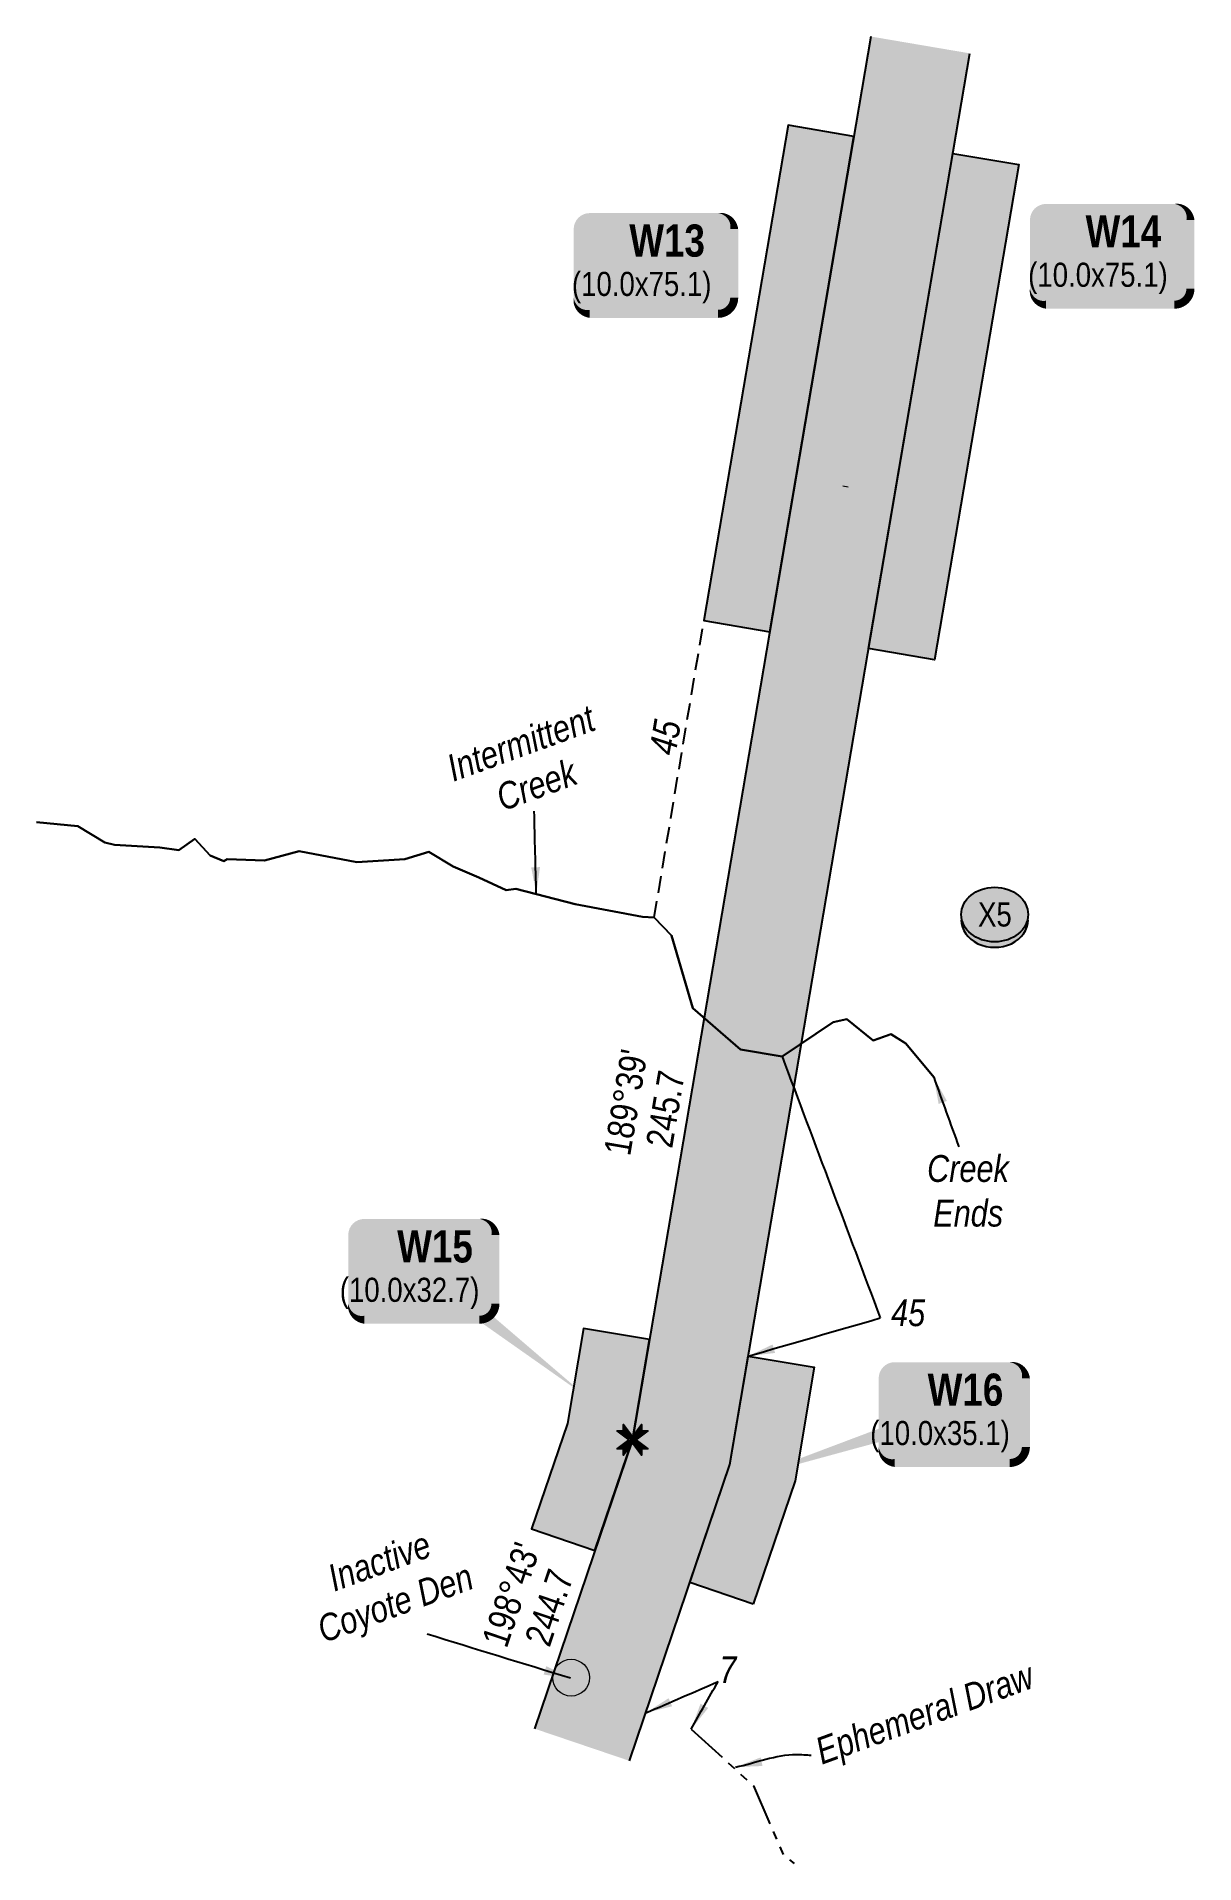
# Model space of a CAD drawing. Extents: x 406232 to 435383, y 6039561 to 6052989.
# Drawn here: x 418791 to 419224, y 6049374 to 6050057 of the extents above; entities that cross this region are included whole.
import ezdxf
from ezdxf.enums import TextEntityAlignment as Align

# ---------------------------------------------------------------- set-up
doc = ezdxf.new("R2010")
doc.units = 0
doc.header["$LTSCALE"] = 5
doc.header["$PDSIZE"] = 0.5
doc.linetypes.add('foc-TIELINE', pattern=[1.875, 1.25, -0.625])
doc.linetypes.add('foc-TOPO-ephemeral', pattern=[6.25, 3.125, -0.625, 0.625, -0.625, 0.625, -0.625])
doc.layers.get('Defpoints').update_dxf_attribs({"color": 9})
for name, color, linetype, lineweight in [('AS-GENERAL', 48, 'Continuous', 18), ('T-TEXT', 48, 'Continuous', 18), ('T-TIE-T', 201, 'Continuous', 18)]:
    doc.layers.add(name, color=color, linetype=linetype, lineweight=lineweight)
for name, color, linetype in [('L-BD', 7, 'Continuous'), ('L-MON', 1, 'Continuous'), ('P-CROSSINGS', 250, 'Continuous'), ('P-PROPOSED', 10, 'Continuous'), ('P-PROPOSED-H', 21, 'Continuous'), ('P-TEMP-BLOCKS', 250, 'Continuous'), ('P-TEMP-H', 41, 'Continuous'), ('P-TEMP_WORKSPACE', 46, 'Continuous'), ('T-CREEK', 160, 'Continuous'), ('T-DRAW', 143, 'foc-TOPO-ephemeral'), ('T-TIE', 201, 'foc-TIELINE'), ('T-WATER-T', 170, 'Continuous')]:
    doc.layers.add(name, color=color, linetype=linetype)
doc.styles.add('80', font='ARIALN.TTF', dxfattribs={"height": 10})
doc.styles.add('80CG', font='ARIALN.TTF', dxfattribs={"height": 10})
doc.styles.add('80L', font='ARIALN.TTF', dxfattribs={"height": 10})
doc.styles.add('80LS', font='ARIALNI.TTF', dxfattribs={"height": 10})
doc.styles.add('BOLD', font='ARIALNB.TTF')
doc.styles.add('Crossing', font='ARIALN.TTF', dxfattribs={"height": 10})
doc.styles.add('foc-LtypeFont', font='ARIALN.TTF', dxfattribs={"height": 7.35})
doc.linetypes.add('foc-TOPO-flowdirection-NOLINE', pattern='A,0,[">",foc-LtypeFont,S=0.3,R=0,X=0,Y=-0.945],-20,[">",foc-LtypeFont,S=0.3,R=0,X=0,Y=-0.945],0', length=20)
doc.dimstyles.new('Compass 5 000', dxfattribs={"dimscale": 5, "dimtxt": 9, "dimasz": 2, "dimexe": 0.2, "dimexo": 0.0625, "dimgap": 0.5, "dimtad": 0, "dimtih": 1, "dimtoh": 1, "dimzin": 0, "dimdsep": 46, "dimtxsty": '80CG', "dimcen": 0.1, "dimse1": 1, "dimse2": 1, "dimclrd": 256, "dimclrt": 256, "dimaunit": 1, "dimadec": 4, "dimazin": 0, "dimtfac": 0.06, "dimtofl": 0, "dimtmove": 0, "dimatfit": 1, "dimfxl": 0.2, "dimtolj": 1, "dimtzin": 0, "dimlwd": -1, "dimarcsym": 0})

msp = doc.modelspace()

# ---------------------------------------------------------------- texts
at = {"layer": 'L-BD', "color": 5, "style": '80L'}
for s, rotation, p in [("189°39'", 80.3485, (419011.501, 6049658.607)), ('245.7', 80.3485, (419026.282, 6049656.094)), ("198°43'", 71.283, (418968.605, 6049474.709)), ('244.7', 71.283, (418982.806, 6049469.898))]:
    msp.add_text(s, height=9.9954, rotation=rotation, dxfattribs=at).set_placement(p, align=Align.MIDDLE)
at = {"layer": 'T-CREEK', "insert": (419128.468, 6049638.879), "char_height": 10, "attachment_point": 1, "style": '80L'}
msp.add_mtext_dynamic_manual_height_columns('\\pi-4.35606;{\\fArial Narrow|b0|i1|c0|p34;Creek \\P\\pi-2.0607;Ends}', width=21.41066, gutter_width=50, heights=[0], dxfattribs=at)
at = {"layer": 'T-TEXT', "insert": (418888.985, 6049481.461), "char_height": 9.99544, "attachment_point": 1, "rotation": 20, "style": '80L'}
msp.add_mtext_dynamic_manual_height_columns('\\pi10.82609;{\\fArial Narrow|b0|i1|c0|p34;Inactive\\P\\pi0.56816;Coyote Den}', width=60.28394, gutter_width=49.977, heights=[0], dxfattribs=at)
at = {"layer": 'T-TIE-T', "style": '80LS'}
msp.add_text('45', height=9.9954, rotation=80.506081, dxfattribs=at).set_placement((419026.229, 6049794.91), align=Align.MIDDLE)
for s, height, p in [('45', 9.9954, (419117.014, 6049579.925)), ('7', 9.995, (419049.677, 6049446.652))]:
    msp.add_text(s, height=height, dxfattribs=at).set_placement(p, align=Align.MIDDLE)
at = {"layer": 'T-WATER-T', "char_height": 9.99544, "attachment_point": 1, "rotation": 20, "style": '80L'}
for s, width, insert in [('\\pi0.32611;{\\fArial Narrow|b0|i1|c0|p34;Intermittent \\P\\pi13.86018;Creek}', 57.8294, (418943.35, 6049787.591)), ('\\pi0.32611;{\\fArial Narrow|b0|i1|c0|p34;Ephemeral Draw}', 85.98844, (419081.045, 6049420.414))]:
    msp.add_mtext_dynamic_manual_height_columns(s, width=width, gutter_width=49.977, heights=[0], dxfattribs=dict(at, insert=insert))

# ---------------------------------------------------------------- blocks, each defined once
blk = doc.blocks.new('*U539')
h = blk.add_hatch(color=191)
edge = h.paths.add_edge_path()
edge.add_line((-24, -19.15), (24, -19.15))
edge.add_arc((24, -13.15), 6, 270, 360)
edge.add_line((30, -13.15), (30, 12.5))
edge.add_arc((24, 12.5), 6, 0, 90)
edge.add_line((24, 18.5), (-24, 18.5))
edge.add_arc((-24, 12.5), 6, 90, 180)
edge.add_line((-30, 12.5), (-30, -13.15))
edge.add_arc((-24, -13.15), 6, 180, 270)
at = {"color": 250, "flags": 128}
blk.add_lwpolyline([(-24, -19.15, 3, 3, 0), (24, -19.15, 3, 3, 0.414214), (30, -13.15, 3, 3, 0), (30, 12.5, 3, 0, 0.414214), (24, 18.5, 0, 0, 0), (-24, 18.5, 0, 0, 0.414214), (-30, 12.5, 0, 0, 0), (-30, -13.15, 0, 3, 0.414214)], format="xyseb", close=True, dxfattribs=at)
at = {"flags": 128}
blk.add_lwpolyline([(3.22, -14.8, 0, 7.5, 0), (0, 0, 0, 0, 0)], format="xyseb", dxfattribs=at)
at = {"color": 250}
for tag, p, height, style in [('TEMP_AREA_W1_001', (-9.21, 2.24), 12, 'BOLD'), ('ENTER_TEXT_001', (-30.66, -12.47), 9, '80')]:
    blk.add_attdef(tag, p, '', height=height, dxfattribs=dict(at, style=style))
blk = doc.blocks.new('*U657')
h = blk.add_hatch(color=191)
edge = h.paths.add_edge_path()
edge.add_line((-21.5, -19.15), (21.5, -19.15))
edge.add_arc((21.5, -13.15), 6, 270, 360)
edge.add_line((27.5, -13.15), (27.5, 12.5))
edge.add_arc((21.5, 12.5), 6, 0, 90)
edge.add_line((21.5, 18.5), (-21.5, 18.5))
edge.add_arc((-21.5, 12.5), 6, 90, 180)
edge.add_line((-27.5, 12.5), (-27.5, -13.15))
edge.add_arc((-21.5, -13.15), 6, 180, 270)
at = {"color": 250, "flags": 128}
blk.add_lwpolyline([(-21.5, -19.15, 3, 3, 0), (21.5, -19.15, 3, 3, 0.414214), (27.5, -13.15, 3, 3, 0), (27.5, 12.5, 3, 0, 0.414214), (21.5, 18.5, 0, 0, 0), (-21.5, 18.5, 0, 0, 0.414214), (-27.5, 12.5, 0, 0, 0), (-27.5, -13.15, 0, 3, 0.414214)], format="xyseb", close=True, dxfattribs=at)
at = {"flags": 128}
blk.add_lwpolyline([(61.81, -48.09, 0, 7.5, 0), (0, 0, 0, 0, 0)], format="xyseb", dxfattribs=at)
at = {"color": 250}
for tag, p, height, style in [('TEMP_AREA_W1_001', (-9.21, 2.24), 12, 'BOLD'), ('ENTER_TEXT_001', (-30.66, -12.47), 9, '80')]:
    blk.add_attdef(tag, p, '', height=height, dxfattribs=dict(at, style=style))
blk = doc.blocks.new('*U658')
h = blk.add_hatch(color=191)
edge = h.paths.add_edge_path()
edge.add_line((-21.5, -19.15), (21.5, -19.15))
edge.add_arc((21.5, -13.15), 6, 270, 360)
edge.add_line((27.5, -13.15), (27.5, 12.5))
edge.add_arc((21.5, 12.5), 6, 0, 90)
edge.add_line((21.5, 18.5), (-21.5, 18.5))
edge.add_arc((-21.5, 12.5), 6, 90, 180)
edge.add_line((-27.5, 12.5), (-27.5, -13.15))
edge.add_arc((-21.5, -13.15), 6, 180, 270)
at = {"color": 250, "flags": 128}
blk.add_lwpolyline([(-21.5, -19.15, 3, 3, 0), (21.5, -19.15, 3, 3, 0.414214), (27.5, -13.15, 3, 3, 0), (27.5, 12.5, 3, 0, 0.414214), (21.5, 18.5, 0, 0, 0), (-21.5, 18.5, 0, 0, 0.414214), (-27.5, 12.5, 0, 0, 0), (-27.5, -13.15, 0, 3, 0.414214)], format="xyseb", close=True, dxfattribs=at)
at = {"flags": 128}
blk.add_lwpolyline([(-75.44, -24.43, 0, 7.5, 0), (0, 0, 0, 0, 0)], format="xyseb", dxfattribs=at)
at = {"color": 250}
for tag, p, height, style in [('TEMP_AREA_W1_001', (-9.21, 2.24), 12, 'BOLD'), ('ENTER_TEXT_001', (-30.66, -12.47), 9, '80')]:
    blk.add_attdef(tag, p, '', height=height, dxfattribs=dict(at, style=style))
blk = doc.blocks.new('xing2')
h = blk.add_hatch(color=50)
h.dxf.hatch_style = 1
edge = h.paths.add_edge_path()
edge.add_ellipse((0, 0), major_axis=(-12.5, 0), ratio=0.816297, start_angle=0, end_angle=360)
h = blk.add_hatch(color=250)
h.dxf.hatch_style = 1
edge = h.paths.add_edge_path()
edge.add_ellipse((0, -2.05), major_axis=(-12.5, 0), ratio=0.816297, start_angle=0, end_angle=180)
edge.add_line((12.5, -2.05), (12.5, 0))
edge.add_ellipse((0, 0), major_axis=(-12.5, 0), ratio=0.816297, start_angle=0, end_angle=180, ccw=False)
edge.add_line((-12.5, 0), (-12.5, -2.05))
at = {"color": 250}
blk.add_ellipse((0, 0), major_axis=(-12.5, 0), ratio=0.816297, dxfattribs=at)
blk.add_ellipse((0, -2.05), major_axis=(-12.5, 0), ratio=0.816297, start_param=0, end_param=3.141593, dxfattribs=at)
at = {"color": 250, "style": 'Crossing'}
blk.add_attdef('CROSSING', text='', height=9, dxfattribs=at).set_placement((0.09, 0.02), align=Align.MIDDLE_CENTER)
at = {"color": 250, "style": 'Crossing', "flags": 1}
for tag, p in [('OWNER', (0.09, -12.49)), ('DESCRIPTION', (0.09, -25.77)), ('LOCATION', (0.09, -39.3)), ('DWG_REF', (0.09, -52.84))]:
    blk.add_attdef(tag, text='', height=9, dxfattribs=at).set_placement(p, align=Align.MIDDLE_CENTER)
blk = doc.blocks.new('TEMP')
h = blk.add_hatch(color=255)
h.dxf.hatch_style = 1
h.paths.add_polyline_path([(0, 0.25), (-0.67, 1.15), (-0.67, 0.67), (-1.15, 0.67), (-0.25, 0), (-1.15, -0.67), (-0.67, -0.67), (-0.67, -1.15), (0, -0.25), (0.67, -1.15), (0.67, -0.67), (1.15, -0.67), (0.25, 0), (1.15, 0.67), (0.67, 0.67), (0.67, 1.15)])
h.paths.add_polyline_path([(0.57, 0.85), (0.57, 0.57), (0.85, 0.57), (0.08, 0), (0.85, -0.57), (0.57, -0.57), (0.57, -0.85), (0, -0.08), (-0.57, -0.85), (-0.57, -0.57), (-0.85, -0.57), (-0.08, 0), (-0.85, 0.57), (-0.57, 0.57), (-0.57, 0.85), (0, 0.08)], flags=16)
h = blk.add_hatch(color=1)
h.dxf.hatch_style = 1
h.paths.add_polyline_path([(0, 0.08), (-0.57, 0.85), (-0.57, 0.57), (-0.85, 0.57), (-0.08, 0), (-0.85, -0.57), (-0.57, -0.57), (-0.57, -0.85), (0, -0.08), (0.57, -0.85), (0.57, -0.57), (0.85, -0.57), (0.08, 0), (0.85, 0.57), (0.57, 0.57), (0.57, 0.85)])
at = {"color": 1}
for p, q in [((-0.08, 0), (0.08, 0)), ((0, 0.08), (0, -0.08))]:
    blk.add_line(p, q, dxfattribs=at)
at = {"color": 255, "flags": 128}
blk.add_lwpolyline([(-0.25, 0), (-1.15, 0.67), (-0.67, 0.67), (-0.67, 1.15), (0, 0.25), (0.67, 1.15), (0.67, 0.67), (1.15, 0.67), (0.25, 0), (1.15, -0.67), (0.67, -0.67), (0.67, -1.15), (0, -0.25), (-0.67, -1.15), (-0.67, -0.67), (-1.15, -0.67)], close=True, dxfattribs=at)
at = {"color": 1, "flags": 128}
blk.add_lwpolyline([(-0.08, 0), (-0.85, 0.57), (-0.57, 0.57), (-0.57, 0.85), (0, 0.08), (0.57, 0.85), (0.57, 0.57), (0.85, 0.57), (0.08, 0), (0.85, -0.57), (0.57, -0.57), (0.57, -0.85), (0, -0.08), (-0.57, -0.85), (-0.57, -0.57), (-0.85, -0.57)], close=True, dxfattribs=at)

# ---------------------------------------------------------------- hatches: boundary and pattern name
at = {"layer": 'P-PROPOSED-H'}
h = msp.add_hatch(color=256, dxfattribs=at)
h.dxf.hatch_style = 1
h.paths.add_polyline_path([(418977.432, 6049424.632), (419012.933, 6049412.604), (419050.45, 6049523.335), (419140.086, 6050050.421), (419103.133, 6050056.706), (419013.993, 6049532.542)])
at = {"layer": 'P-TEMP-H'}
h = msp.add_hatch(color=256, dxfattribs=at)
h.dxf.hatch_style = 1
h.paths.add_polyline_path([(419065.318, 6049834.342), (419096.782, 6050019.362), (419072.148, 6050023.551), (419040.683, 6049838.531)])
h = msp.add_hatch(color=256, dxfattribs=at)
h.dxf.hatch_style = 1
h.paths.add_polyline_path([(419102.271, 6049828.058), (419133.735, 6050013.078), (419158.37, 6050008.888), (419126.905, 6049823.868)])
h = msp.add_hatch(color=256, dxfattribs=at)
h.dxf.hatch_style = 1
h.paths.add_polyline_path([(419020.359, 6049569.972), (418995.724, 6049574.161), (418989.69, 6049538.684), (418976.321, 6049499.223), (418999.988, 6049491.205), (419013.993, 6049532.542)])
h = msp.add_hatch(color=256, dxfattribs=at)
h.dxf.hatch_style = 1
h.paths.add_polyline_path([(419059.156, 6049471.158), (419035.488, 6049479.177), (419050.45, 6049523.335), (419057.232, 6049563.789), (419081.877, 6049559.657), (419074.762, 6049517.221)])

# ---------------------------------------------------------------- linework, layer by layer
at = {"layer": 'AS-GENERAL'}
msp.add_circle((418991.103, 6049443.693), 6.874, dxfattribs=at)
at = {"layer": 'Defpoints', "color": 2}
msp.add_point((418990.883, 6049447.211), dxfattribs=at)
msp.add_point((418990.883, 6049447.211), dxfattribs=at)
at = {"layer": 'P-PROPOSED', "flags": 128}
for points in [[(419103.133, 6050056.706), (419013.993, 6049532.542), (418977.432, 6049424.632)], [(419012.933, 6049412.604), (419050.45, 6049523.335), (419140.086, 6050050.421)]]:
    msp.add_lwpolyline(points, dxfattribs=at)
at = {"layer": 'P-TEMP_WORKSPACE', "flags": 128}
for points in [[(419065.318, 6049834.342), (419096.782, 6050019.362), (419072.148, 6050023.551), (419040.683, 6049838.531)], [(419102.271, 6049828.058), (419133.735, 6050013.078), (419158.37, 6050008.888), (419126.905, 6049823.868)], [(419020.359, 6049569.972), (418995.724, 6049574.161), (418989.69, 6049538.684), (418976.321, 6049499.223), (418999.988, 6049491.205), (419013.993, 6049532.542)], [(419059.156, 6049471.158), (419035.488, 6049479.177), (419050.45, 6049523.335), (419057.232, 6049563.789), (419081.877, 6049559.657), (419074.762, 6049517.221)]]:
    msp.add_lwpolyline(points, close=True, dxfattribs=at)
at = {"layer": 'T-CREEK', "flags": 128}
msp.add_lwpolyline([(419126.565, 6049667.96), (419116.15, 6049680.525), (419110.695, 6049684.01), (419103.953, 6049681.73), (419094.135, 6049689.66), (419089.005, 6049688.528), (419069.92, 6049675.68), (419054.398, 6049678.283), (419036.588, 6049693.828), (419028.655, 6049720.89), (419022.135, 6049727.623), (419017.713, 6049727.928), (418992.553, 6049732.66), (418970.48, 6049738.386), (418966.873, 6049737.883), (418956.598, 6049742.583), (418947.038, 6049746.68), (418937.915, 6049752.108), (418928.913, 6049749.46), (418911.048, 6049748.273), (418889.493, 6049752.405), (418876.538, 6049748.89), (418862.573, 6049749.443), (418861.31, 6049748.625), (418856.203, 6049750.828), (418850.47, 6049757.078), (418844.56, 6049752.753), (418837.388, 6049753.748), (418820.483, 6049754.82), (418816.868, 6049755.708), (418806.78, 6049761.715), (418791.335, 6049763.193)], dxfattribs=at)
at = {"layer": 'T-CREEK', "linetype": 'foc-TOPO-flowdirection-NOLINE', "flags": 128}
msp.add_lwpolyline([(418791.335, 6049763.193), (418806.78, 6049761.715), (418816.868, 6049755.708), (418820.483, 6049754.82), (418837.388, 6049753.748), (418844.56, 6049752.753), (418850.47, 6049757.078), (418856.203, 6049750.828), (418861.31, 6049748.625), (418862.573, 6049749.443), (418876.538, 6049748.89), (418889.493, 6049752.405), (418911.048, 6049748.273), (418928.913, 6049749.46), (418937.915, 6049752.108), (418947.038, 6049746.68), (418956.598, 6049742.583), (418966.873, 6049737.883), (418970.48, 6049738.386), (418992.553, 6049732.66), (419017.713, 6049727.928), (419022.135, 6049727.623), (419028.655, 6049720.89), (419036.588, 6049693.828), (419054.398, 6049678.283), (419069.92, 6049675.68), (419089.005, 6049688.528), (419094.135, 6049689.66), (419103.953, 6049681.73), (419110.567, 6049684.092), (419116.15, 6049680.525), (419126.565, 6049667.96)], dxfattribs=at)
at = {"layer": 'T-DRAW', "flags": 128}
msp.add_lwpolyline([(419035.958, 6049424.463), (419059.225, 6049403.275), (419070.485, 6049377.353), (419074.493, 6049374.29)], dxfattribs=at)
at = {"layer": 'T-TIE', "flags": 128}
msp.add_lwpolyline([(419022.135, 6049727.623), (419040.683, 6049838.531)], dxfattribs=at)
at = {"layer": 'T-TIE-T'}
msp.add_line((419092.58, 6049888.827), (419094.551, 6049888.492), dxfattribs=at)

# ---------------------------------------------------------------- block references
at = {"layer": 'L-MON', "xscale": 4.997718399999972, "yscale": 4.997718399999972, "zscale": 4.997718399999972}
msp.add_blockref('TEMP', (419013.993, 6049532.542), dxfattribs=at)
at = {"layer": 'P-CROSSINGS', "xscale": 0.99954368, "yscale": 0.99954368, "zscale": 0.99954368}
msp.add_blockref('xing2', (419149.349, 6049728.744), dxfattribs=at).add_auto_attribs({'CROSSING': 'X5'})
at = {"layer": 'P-TEMP-BLOCKS', "xscale": 0.99954368, "yscale": 0.99954368, "zscale": 2.499999999999985}
for p, values in [((419192.526, 6049975.688), {'TEMP_AREA_W1_001': 'W14', 'ENTER_TEXT_001': '(10.0x75.1)'}), ((419022.041, 6049972.269), {'TEMP_AREA_W1_001': 'W13', 'ENTER_TEXT_001': '(10.0x75.1)'})]:
    msp.add_blockref('*U539', p, dxfattribs=at).add_auto_attribs(values)
at = {"layer": 'P-TEMP-BLOCKS'}
for name, p, values in [('*U657', (418935.314, 6049596.542), {'TEMP_AREA_W1_001': 'W15', 'ENTER_TEXT_001': '(10.0x32.7)'}), ('*U658', (419133.516, 6049543.036), {'TEMP_AREA_W1_001': 'W16', 'ENTER_TEXT_001': '(10.0x35.1)'})]:
    msp.add_blockref(name, p, dxfattribs=at).add_auto_attribs(values)

msp.set_redraw_order([(e.dxf.handle, doc.entitydb.next_handle()) for e in msp.query("TEXT MTEXT ATTDEF DIMENSION ARC_DIMENSION")])  # texts and dimensions are drawn at this point

# ---------------------------------------------------------------- leaders
at = {"layer": 'T-CREEK', "path_type": 1}
msp.add_leader([(419126.565, 6049667.96), (419135.959, 6049641.972)], dimstyle='Compass 5 000', override={"dimgap": 0.5, "dimtad": 0}, dxfattribs=at)
at = {"layer": 'T-TEXT', "path_type": 1}
msp.add_leader([(418990.878, 6049443.459), (418937.338, 6049459.914)], dimstyle='Compass 5 000', override={"dimgap": 0.5, "dimtad": 0}, dxfattribs=at)
at = {"layer": 'T-TIE-T', "color": 6, "path_type": 1}
for points in [[(419069.92, 6049675.68), (419106.601, 6049578.054)], [(419057.232, 6049563.789), (419106.601, 6049578.054)], [(419019.009, 6049430.537), (419045.983, 6049442.213)], [(419035.958, 6049424.463), (419045.983, 6049442.213)]]:
    msp.add_leader(points, dimstyle='Compass 5 000', dxfattribs=at)
at = {"layer": 'T-WATER-T', "path_type": 1}
msp.add_leader([(418978.07, 6049736.417), (418977.305, 6049767.303)], dimstyle='Compass 5 000', override={"dimgap": 0.5, "dimtad": 0}, dxfattribs=at)
msp.add_leader([(419052.481, 6049410.28), (419075.315, 6049414.999), (419080.744, 6049414.752)], dimstyle='Compass 5 000', dxfattribs=at)

doc.saveas('drawing.dxf')
